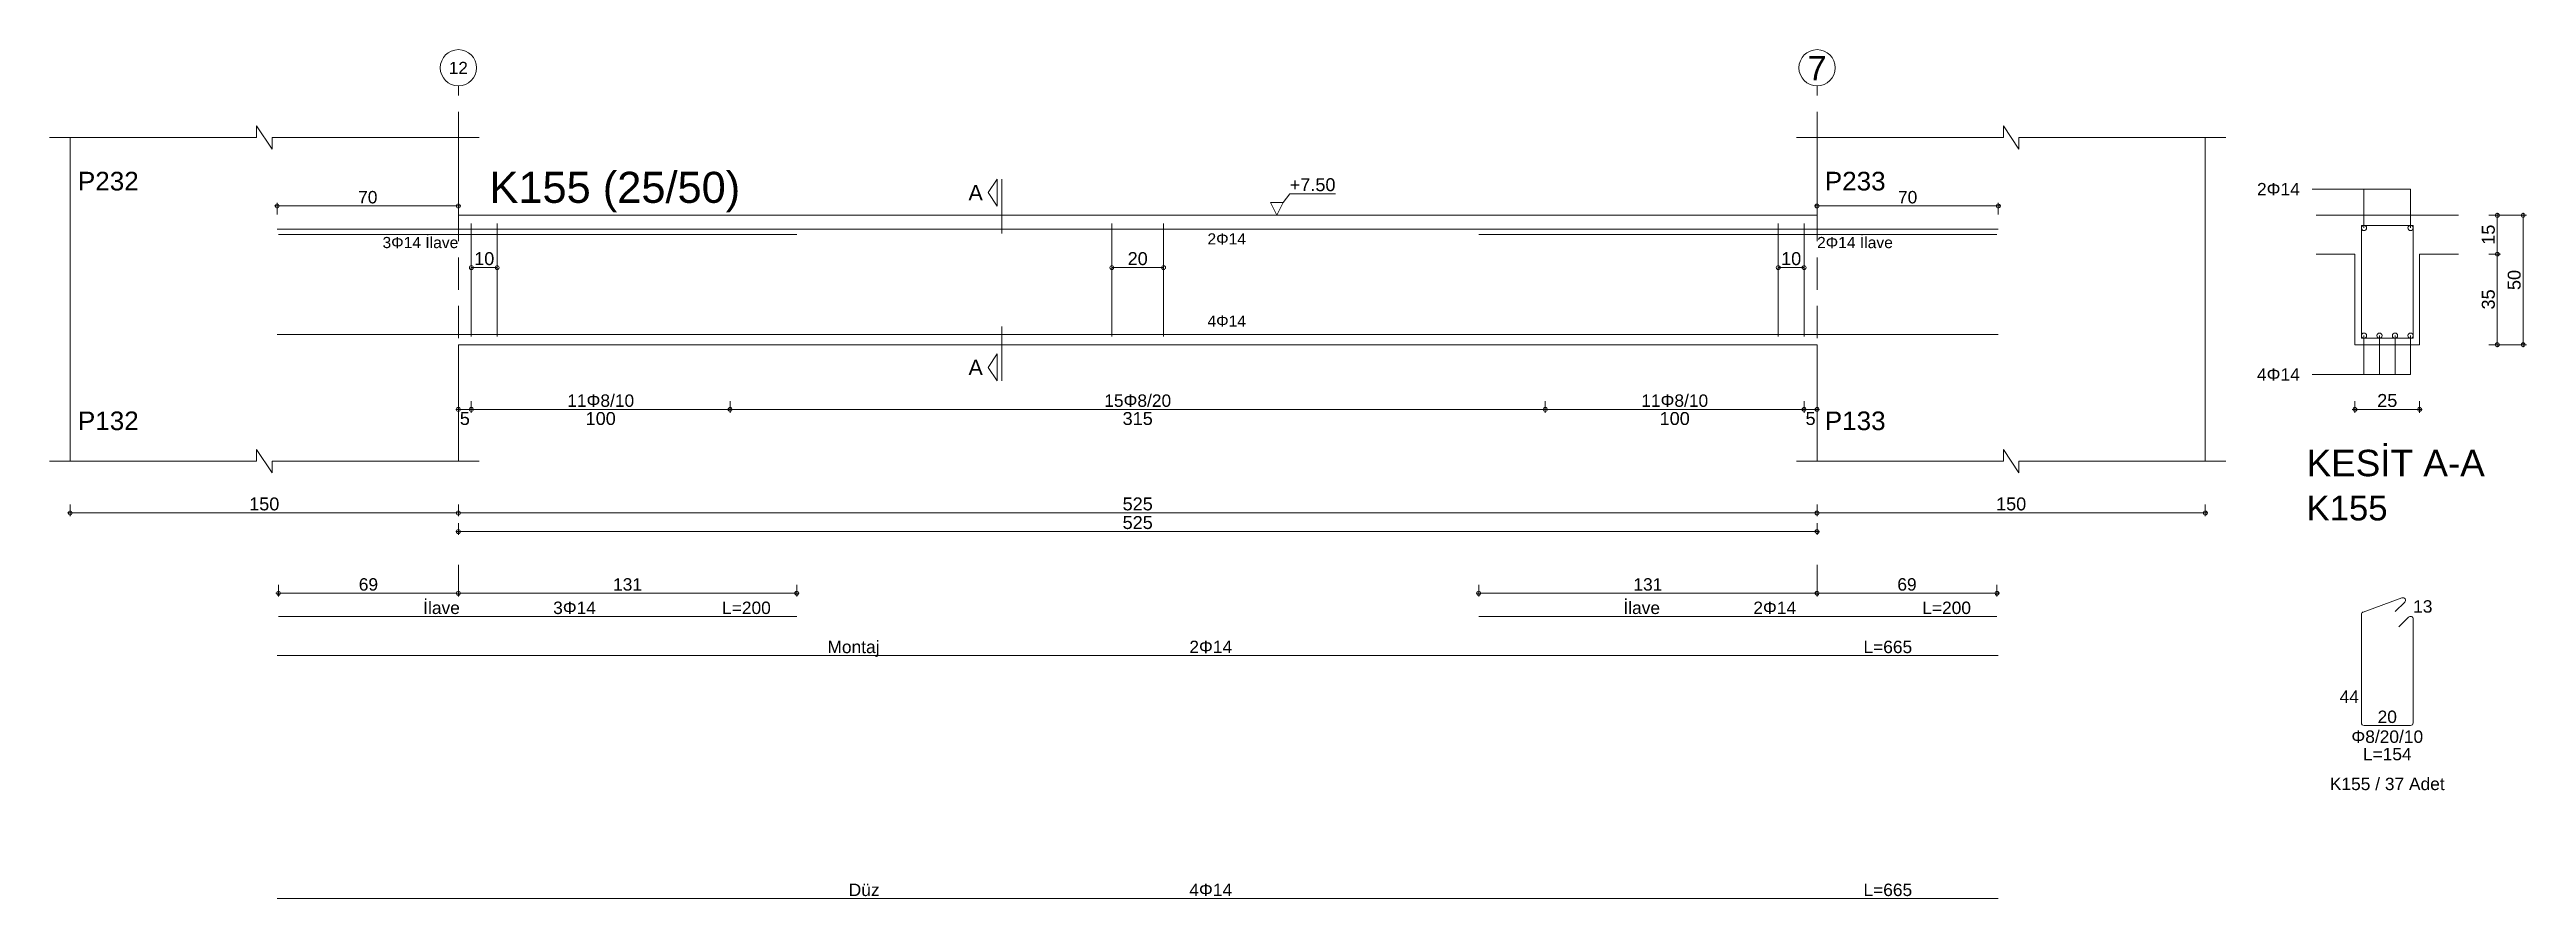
# Model space of a CAD drawing. Header units: millimetres. Extents: x 23801 to 80069, y 9628 to 14137.
# Drawn here: x 47198 to 48634, y 10254 to 10746 of the extents above; entities that cross this region are included whole.
import ezdxf

# ---------------------------------------------------------------- set-up
doc = ezdxf.new("R2010")
doc.units = ezdxf.units.MM
doc.linetypes.add('DASHDOT2', pattern=[12.7, 6.35, -3.175, 0, -3.175])
doc.linetypes.add('DASHED4', pattern=[18.75, 12.5, -6.25])
doc.layers.add('aks', color=251, linetype='DASHDOT2', lineweight=35)
for name, color, linetype in [('Donatı Topl. Uzun. Yazısı', 7, 'Continuous'), ('Donatı Uz. Yazısı', 7, 'Continuous'), ('Donatı Yazısı', 7, 'Continuous'), ('Donatı Çizgisi', 7, 'Continuous'), ('Kiriş', 7, 'Continuous'), ('Standart', 7, 'Continuous'), ('Ölçülendirme', 7, 'Continuous')]:
    doc.layers.add(name, color=color, linetype=linetype)
doc.styles.add('arial_1_18', font='arial.ttf', dxfattribs={"height": 0.2})

# ---------------------------------------------------------------- blocks, each defined once
blk = doc.blocks.new('IDE475Entity7418')
at = {"layer": 'aks', "color": 30, "linetype": 'DASHED4', "lineweight": 5}
for points in [[(26790.63, 2016.8), (26790.63, 2151.8)], [(27315.63, 2016.8), (27315.63, 2151.8)], [(26790.63, 1955.8), (26790.63, 1966.8)], [(27315.63, 1955.8), (27315.63, 1966.8)]]:
    blk.add_lwpolyline(points, dxfattribs=at)
at = {"layer": 'aks', "color": 1, "linetype": 'Continuous', "lineweight": 5}
for centre in [(26790.63, 2158.8), (27315.63, 2158.8)]:
    blk.add_circle(centre, 7, dxfattribs=at)
at = {"layer": 'Donatı Çizgisi', "color": 5, "linetype": 'Continuous', "lineweight": 5}
for points in [[(26720.63, 2096.4), (27385.63, 2096.4)], [(26795.63, 2055), (26795.63, 2098.6)], [(26805.63, 2055), (26805.63, 2098.6)], [(27043.13, 2055), (27043.13, 2098.6)], [(27063.13, 2055), (27063.13, 2098.6)], [(27300.63, 2055), (27300.63, 2098.6)], [(27310.63, 2055), (27310.63, 2098.6)], [(27525.96, 2054.3), (27525.96, 2097.9)], [(27525.96, 2097.9), (27545.96, 2097.9)], [(27545.96, 2054.3), (27545.96, 2097.9)], [(26721.13, 2094.4), (26921.38, 2094.4)], [(27184.88, 2094.4), (27385.13, 2094.4)], [(26720.63, 2055.8), (27385.63, 2055.8)], [(27525.96, 2054.3), (27545.96, 2054.3)], [(27526.63, 1948.54), (27541.64, 1954.01)], [(26721.13, 1946.8), (26921.38, 1946.8)], [(27184.88, 1946.8), (27385.13, 1946.8)], [(27525.96, 1905.72), (27525.96, 1947.59)], [(27539.07, 1948.69), (27542.71, 1952.33)], [(27540.45, 1942.78), (27544.22, 1946.56)], [(27545.96, 1905.72), (27545.96, 1945.84)], [(26720.63, 1931.7), (27385.63, 1931.7)], [(27526.98, 1904.7), (27544.94, 1904.7)], [(26720.63, 1837.85), (27385.63, 1837.85)]]:
    blk.add_lwpolyline(points, dxfattribs=at)
for centre in [(27526.96, 2096.9), (27544.96, 2096.9), (27526.96, 2055.3), (27532.96, 2055.3), (27538.96, 2055.3), (27544.96, 2055.3)]:
    blk.add_circle(centre, 1, dxfattribs=at)
for centre, start, end in [((27541.99, 1953.05), 315, 110), ((27526.98, 1947.59), 110, 180), ((27544.94, 1945.84), 0, 135), ((27526.98, 1905.72), 180, 270), ((27544.94, 1905.72), 270, 0)]:
    blk.add_arc(centre, 1.02, start, end, dxfattribs=at)
at = {"layer": 'Kiriş', "color": 1, "linetype": 'Continuous', "lineweight": 5}
for points in [[(26712.63, 2131.8), (26712.63, 2136.3)], [(26718.63, 2127.3), (26712.63, 2136.3)], [(27387.63, 2131.8), (27387.63, 2136.3)], [(27393.63, 2127.3), (27387.63, 2136.3)], [(26632.63, 2131.8), (26712.63, 2131.8)], [(26640.63, 2006.8), (26640.63, 2131.8)], [(26718.63, 2127.3), (26718.63, 2131.8)], [(26718.63, 2131.8), (26798.63, 2131.8)], [(26790.63, 2101.8), (26790.63, 2131.8)], [(27307.63, 2131.8), (27387.63, 2131.8)], [(27315.63, 2101.8), (27315.63, 2131.8)], [(27393.63, 2131.8), (27473.63, 2131.8)], [(27393.63, 2127.3), (27393.63, 2131.8)], [(27465.63, 2006.8), (27465.63, 2131.8)], [(26790.63, 2101.8), (27315.63, 2101.8)], [(27508.46, 2101.8), (27563.46, 2101.8)], [(27508.46, 2086.8), (27523.46, 2086.8)], [(27523.46, 2051.8), (27523.46, 2086.8)], [(27548.46, 2086.8), (27563.46, 2086.8)], [(27548.46, 2051.8), (27548.46, 2086.8)], [(26790.63, 2051.8), (27315.63, 2051.8)], [(26790.63, 2006.8), (26790.63, 2051.8)], [(27315.63, 2006.8), (27315.63, 2051.8)], [(27523.46, 2051.8), (27548.46, 2051.8)], [(26718.63, 2002.3), (26712.63, 2011.3)], [(26712.63, 2006.8), (26712.63, 2011.3)], [(27393.63, 2002.3), (27387.63, 2011.3)], [(27387.63, 2006.8), (27387.63, 2011.3)], [(26632.63, 2006.8), (26712.63, 2006.8)], [(26718.63, 2006.8), (26798.63, 2006.8)], [(26718.63, 2002.3), (26718.63, 2006.8)], [(27307.63, 2006.8), (27387.63, 2006.8)], [(27393.63, 2006.8), (27473.63, 2006.8)], [(27393.63, 2002.3), (27393.63, 2006.8)]]:
    blk.add_lwpolyline(points, dxfattribs=at)
at = {"layer": 'Ölçülendirme', "color": 1, "linetype": 'Continuous', "lineweight": 5}
for points in [[(26995.38, 2110.55), (26998.88, 2115.8)], [(26998.88, 2105.3), (26998.88, 2115.8)], [(27000.63, 2094.8), (27000.63, 2115.8)], [(26720.63, 2102.15), (26720.63, 2106.65)], [(26790.63, 2102.15), (26790.63, 2106.65)], [(26998.88, 2105.3), (26995.38, 2110.55)], [(27106.88, 2101.8), (27104.38, 2106.8)], [(27104.38, 2106.8), (27109.38, 2106.8)], [(27109.38, 2106.8), (27106.88, 2101.8)], [(27109.38, 2106.8), (27111.88, 2110.13)], [(27111.88, 2110.13), (27129.55, 2110.13)], [(27315.63, 2102.15), (27315.63, 2106.65)], [(27385.63, 2102.15), (27385.63, 2106.65)], [(27506.96, 2111.9), (27544.96, 2111.9)], [(27526.96, 2096.9), (27526.96, 2111.9)], [(27544.96, 2096.9), (27544.96, 2111.9)], [(26719.63, 2105.4), (26791.63, 2105.4)], [(27106.88, 2101.8), (27106.88, 2101.8)], [(27314.63, 2105.4), (27386.63, 2105.4)], [(27575.21, 2101.8), (27589.71, 2101.8)], [(27578.46, 2050.8), (27578.46, 2102.8)], [(27588.46, 2050.8), (27588.46, 2102.8)], [(27575.21, 2086.8), (27579.71, 2086.8)], [(26795.63, 2081.6), (26805.63, 2081.6)], [(27043.13, 2081.6), (27063.13, 2081.6)], [(27300.63, 2081.6), (27310.63, 2081.6)], [(27000.63, 2037.8), (27000.63, 2058.8)], [(26995.38, 2043.05), (26998.88, 2048.3)], [(26998.88, 2037.8), (26998.88, 2048.3)], [(27526.96, 2040.3), (27526.96, 2055.3)], [(27532.96, 2040.3), (27532.96, 2055.3)], [(27538.96, 2040.3), (27538.96, 2055.3)], [(27544.96, 2040.3), (27544.96, 2055.3)], [(27575.21, 2051.8), (27589.71, 2051.8)], [(26998.88, 2037.8), (26995.38, 2043.05)], [(27506.96, 2040.3), (27544.96, 2040.3)], [(26790.63, 2025.55), (26790.63, 2030.05)], [(26795.63, 2025.55), (26795.63, 2030.05)], [(26895.63, 2025.55), (26895.63, 2030.05)], [(27210.63, 2025.55), (27210.63, 2030.05)], [(27310.63, 2025.55), (27310.63, 2030.05)], [(27315.63, 2025.55), (27315.63, 2030.05)], [(27523.46, 2025.55), (27523.46, 2030.05)], [(27548.46, 2025.55), (27548.46, 2030.05)], [(26789.63, 2026.8), (27316.63, 2026.8)], [(27522.46, 2026.8), (27549.46, 2026.8)], [(26639.63, 1986.8), (27466.63, 1986.8)], [(26640.63, 1985.55), (26640.63, 1990.05)], [(26790.63, 1985.55), (26790.63, 1990.05)], [(26790.63, 1978.35), (26790.63, 1982.85)], [(27315.63, 1985.55), (27315.63, 1990.05)], [(27315.63, 1978.35), (27315.63, 1982.85)], [(27465.63, 1985.55), (27465.63, 1990.05)], [(26789.63, 1979.6), (27316.63, 1979.6)], [(26720.13, 1955.8), (26791.63, 1955.8)], [(26721.13, 1954.55), (26721.13, 1959.05)], [(26789.63, 1955.8), (26922.38, 1955.8)], [(26790.63, 1954.55), (26790.63, 1959.05)], [(26790.63, 1954.55), (26790.63, 1959.05)], [(26921.38, 1954.55), (26921.38, 1959.05)], [(27183.88, 1955.8), (27316.63, 1955.8)], [(27184.88, 1954.55), (27184.88, 1959.05)], [(27314.63, 1955.8), (27386.13, 1955.8)], [(27315.63, 1954.55), (27315.63, 1959.05)], [(27315.63, 1954.55), (27315.63, 1959.05)], [(27385.13, 1954.55), (27385.13, 1959.05)]]:
    blk.add_lwpolyline(points, dxfattribs=at)
for centre in [(26720.63, 2105.4), (26790.63, 2105.4), (27315.63, 2105.4), (27385.63, 2105.4), (27578.46, 2101.8), (27588.46, 2101.8), (27578.46, 2086.8), (26795.63, 2081.6), (26805.63, 2081.6), (27043.13, 2081.6), (27063.13, 2081.6), (27300.63, 2081.6), (27310.63, 2081.6), (27578.46, 2051.8), (27588.46, 2051.8), (26790.63, 2026.8), (26795.63, 2026.8), (26795.63, 2026.8), (26895.63, 2026.8), (26895.63, 2026.8), (27210.63, 2026.8), (27210.63, 2026.8), (27310.63, 2026.8), (27310.63, 2026.8), (27315.63, 2026.8), (27523.46, 2026.8), (27548.46, 2026.8), (26640.63, 1986.8), (26790.63, 1986.8), (26790.63, 1986.8), (27315.63, 1986.8), (27315.63, 1986.8), (27465.63, 1986.8), (26790.63, 1979.6), (27315.63, 1979.6), (26721.13, 1955.8), (26790.63, 1955.8), (26790.63, 1955.8), (26921.38, 1955.8), (27184.88, 1955.8), (27315.63, 1955.8), (27315.63, 1955.8), (27385.13, 1955.8)]:
    blk.add_circle(centre, 0.75, dxfattribs=at)
at = {"layer": 'aks', "color": 1, "linetype": 'Continuous', "lineweight": 5, "style": 'arial_1_18'}
for s, height, p in [('7', 9.45, (27311.96, 2153.92)), ('12', 4.725, (26786.96, 2156.36))]:
    blk.add_text(s, height=height, dxfattribs=at).set_placement(p)
at = {"layer": 'Donatı Topl. Uzun. Yazısı', "color": 1, "linetype": 'Continuous', "lineweight": 5, "style": 'arial_1_18'}
for s, p in [('L=200', (26892.53, 1947.76)), ('L=200', (27356.28, 1947.76)), ('L=665', (27333.55, 1932.66)), ('L=154', (27526.55, 1891.26)), ('L=665', (27333.55, 1838.81))]:
    blk.add_text(s, height=4.8, dxfattribs=at).set_placement(p)
at = {"layer": 'Donatı Uz. Yazısı', "color": 1, "linetype": 'Continuous', "lineweight": 5, "style": 'arial_1_18'}
for s, p in [('13', (27545.96, 1948.3)), ('44', (27517.55, 1913.42)), ('20', (27532.23, 1905.66))]:
    blk.add_text(s, height=4.8, dxfattribs=at).set_placement(p)
at = {"layer": 'Donatı Yazısı', "color": 5, "linetype": 'Continuous', "lineweight": 5, "style": 'arial_1_18'}
for s, height, p in [('2Φ14', 4.8, (27485.63, 2109.5)), ('3Φ14 İlave', 4.32, (26761.32, 2089.12)), ('2Φ14 İlave', 4.32, (27315.63, 2089.12)), ('4Φ14', 4.8, (27485.63, 2037.9)), ('3Φ14', 4.8, (26827.26, 1947.76)), ('2Φ14', 4.8, (27291.01, 1947.76)), ('2Φ14', 4.8, (27073.08, 1932.66)), ('Φ8/20/10', 4.8, (27522.1, 1897.98)), ('K155 / 37 Adet', 4.8, (27513.78, 1879.74)), ('4Φ14', 4.8, (27073.08, 1838.81))]:
    blk.add_text(s, height=height, dxfattribs=at).set_placement(p)
for s, p in [('2Φ14', (27080.09, 2090.52)), ('4Φ14', (27080.09, 2058.76))]:
    blk.add_text(s, height=4.32, rotation=360, dxfattribs=at).set_placement(p)
at = {"layer": 'Donatı Yazısı', "color": 1, "linetype": 'Continuous', "lineweight": 5, "style": 'arial_1_18'}
for s, p in [('İlave', (26777.05, 1947.76)), ('İlave', (27240.8, 1947.76)), ('Montaj', (26933.25, 1932.66)), ('Düz', (26941.46, 1838.81))]:
    blk.add_text(s, height=4.8, dxfattribs=at).set_placement(p)
at = {"layer": 'Kiriş', "color": 1, "linetype": 'Continuous', "lineweight": 5, "style": 'arial_1_18'}
for s, height, p in [('P232', 7.2, (26643.63, 2111.4)), ('K155 (25/50)', 12, (26802.63, 2106.6)), ('P233', 7.2, (27318.63, 2111.4)), ('P132', 7.2, (26643.63, 2018.8)), ('P133', 7.2, (27318.63, 2018.8)), ('KESİT A-A', 10.2, (27504.76, 2001)), ('K155', 9.6, (27504.76, 1983.92))]:
    blk.add_text(s, height=height, dxfattribs=at).set_placement(p)
at = {"layer": 'Ölçülendirme', "color": 1, "linetype": 'Continuous', "lineweight": 5, "style": 'arial_1_18'}
for s, height, p in [('+7.50', 5, (27111.88, 2111.13)), ('70', 4.8, (26751.9, 2106.4)), ('A', 5.95, (26987.74, 2107.57)), ('70', 4.8, (27346.9, 2106.4)), ('A', 5.95, (26987.74, 2040.07)), ('25', 5, (27532.08, 2027.76)), ('5', 5, (26791.19, 2020.8)), ('100', 5, (26839.8, 2020.8)), ('315', 5, (27047.3, 2020.8)), ('100', 5, (27254.8, 2020.8)), ('5', 5, (27311.19, 2020.8)), ('150', 5, (26709.8, 1987.8)), ('525', 5, (27047.3, 1987.8)), ('150', 5, (27384.8, 1987.8)), ('525', 5, (27047.3, 1980.6))]:
    blk.add_text(s, height=height, dxfattribs=at).set_placement(p)
for s, rotation, p in [('15', 90, (27577.5, 2090.42)), ('10', 360, (26796.74, 2082.56)), ('20', 360, (27049.24, 2082.56)), ('10', 360, (27301.74, 2082.56)), ('50', 90, (27587.5, 2072.92)), ('35', 90, (27577.5, 2065.42))]:
    blk.add_text(s, height=5, rotation=rotation, dxfattribs=at).set_placement(p)
at = {"layer": 'Ölçülendirme', "color": 5, "linetype": 'Continuous', "lineweight": 5, "style": 'arial_1_18'}
for s, p in [('11Φ8/10', (26832.7, 2027.8)), ('15Φ8/20', (27040.2, 2027.8)), ('11Φ8/10', (27247.7, 2027.8)), ('69', (26752.15, 1956.8)), ('131', (26850.41, 1956.8)), ('131', (27244.66, 1956.8)), ('69', (27346.65, 1956.8))]:
    blk.add_text(s, height=4.8, dxfattribs=at).set_placement(p)

msp = doc.modelspace()

# ---------------------------------------------------------------- block references
at = {"layer": 'Standart', "xscale": 1.5, "yscale": 1.5, "zscale": 1.5}
msp.add_blockref('IDE475Entity7418', (7249, 7496.9), dxfattribs=at)

doc.saveas('drawing.dxf')
